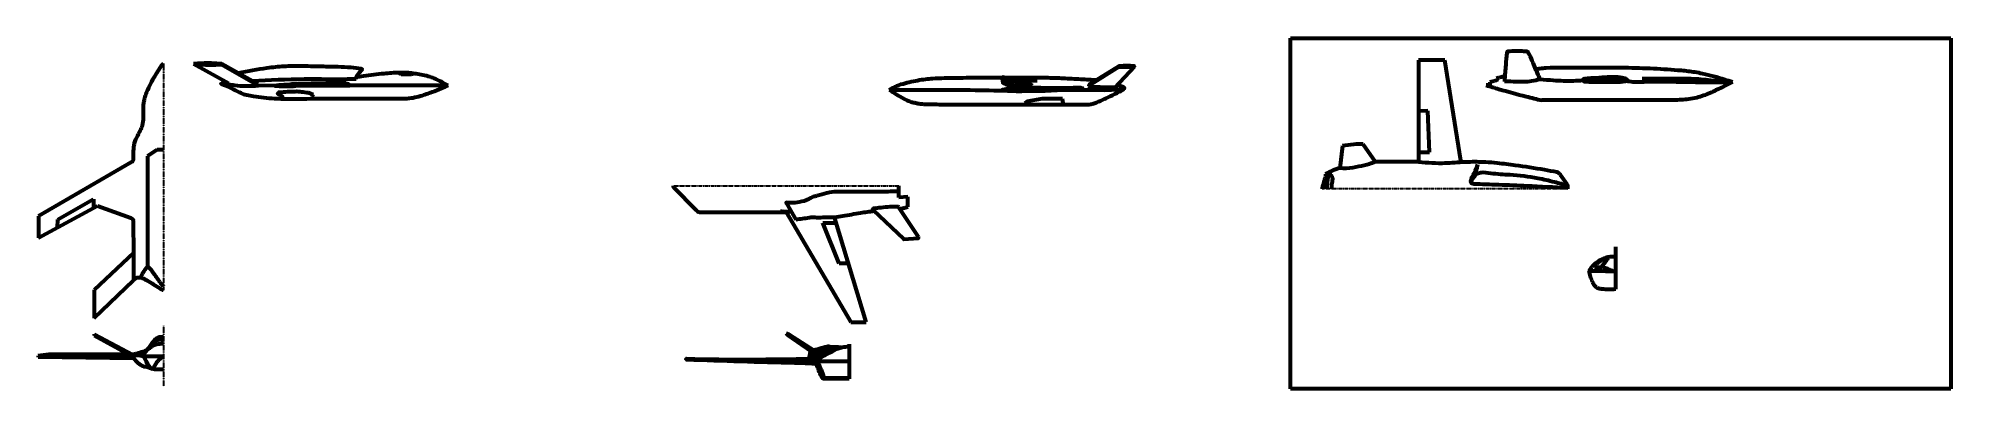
# Model space of a CAD drawing. Header units: millimetres. Extents: x 24294 to 1932156, y -475559 to 1027176.
# Drawn here: x 480483 to 870010, y -29029 to 42402 of the extents above; entities that cross this region are included whole.
import ezdxf

# ---------------------------------------------------------------- set-up
doc = ezdxf.new("R2010")
doc.units = ezdxf.units.MM
doc.linetypes.add('CENTER', pattern=[2, 1.25, -0.25, 0.25, -0.25])
doc.layers.add('_axes (Оси)', color=6, linetype='CENTER', lineweight=30)
doc.layers.add('_basic (Основной)', color=4, linetype='Continuous', lineweight=60)
picture_1 = doc.add_image_def('image4.jpg', size_in_pixel=(2400, 1275))

msp = doc.modelspace()

# ---------------------------------------------------------------- linework, layer by layer
at = {"layer": '_axes (Оси)', "transparency": 33554687}
for p, q in [((505986.771, 37278.401), (505986.771, -8913.523)), ((609800.084, 12307.425), (655733.706, 12307.425)), ((792000.849, 11736.561), (741994.189, 11736.561)), ((505986.771, -16190.445), (505986.771, -28489.582))]:
    msp.add_line(p, q, dxfattribs=at)
at = {"layer": '_basic (Основной)', "transparency": 33554687}
for p, q in [((512081.77, 37195.448), (519250.359, 33238.218)), ((517799.012, 37054.743), (517863.536, 37169.625)), ((517799.012, 37054.743), (525280.313, 32768.971)), ((525273.493, 33007.809), (517851.278, 37176.51)), ((554410.726, 35029.298), (553792.523, 35357.949)), ((557039.143, 35199.023), (556431.466, 35029.298)), ((700653.462, 36602.457), (694467.89, 32671.662)), ((700609.879, 36702.36), (694477.341, 32889.003)), ((699761.212, 32377.585), (703786.412, 36621.724)), ((703786.412, 36621.724), (703786.412, 36681.902)), ((766990.415, 37912.991), (761578.931, 37912.991)), ((761578.931, 37912.991), (761617.802, 17673.738)), ((770227.569, 17480.754), (766990.415, 37912.991)), ((517827.278, 33238.218), (519250.359, 33238.218)), ((519250.359, 33238.218), (519250.359, 33030.649)), ((525273.493, 33007.809), (525280.313, 32768.971)), ((528575.56, 32726.226), (525280.313, 32768.971)), ((528575.56, 32726.226), (531771.214, 33055.769)), ((528575.56, 32726.226), (528575.56, 32652.994)), ((532948.227, 32787.015), (532933.177, 32656.068)), ((543931.198, 32693.103), (532933.177, 32656.068)), ((533913.645, 32913.895), (532948.227, 32787.015)), ((543869.147, 32905.954), (533913.645, 32913.895)), ((535545.882, 31337.677), (536497.611, 30956.682)), ((543931.198, 32693.103), (543971.826, 32788.45)), ((563954.258, 32788.45), (543971.826, 32788.45)), ((556431.466, 35029.298), (554410.726, 35029.298)), ((690015.042, 32175.399), (676887.24, 31848.553)), ((676903.248, 31926.792), (689964.763, 32243.763)), ((677624.099, 33259.319), (677507.734, 34120.548)), ((678759.884, 32798.637), (677624.099, 33259.319)), ((691544.304, 32078.365), (687542.362, 31815.423)), ((776133.174, 32822.94), (775392.18, 32822.94)), ((776133.174, 33442.853), (776133.174, 32822.94)), ((800495.529, 33809.01), (804098.484, 33900.513)), ((530366.995, 30351.586), (530248.639, 30013.529)), ((536497.611, 30956.682), (536194.33, 30457.881)), ((536194.33, 30457.881), (536196.793, 30021.62)), ((681876.088, 29497.316), (681424.904, 29093.903)), ((681424.904, 29093.903), (681424.91, 28895.972)), ((684957.855, 30051.842), (681876.088, 29497.316)), ((689097.69, 30067.664), (684957.855, 30051.842)), ((689050.916, 28887.895), (689240.447, 29197.74)), ((689240.447, 29197.74), (689097.69, 30067.664)), ((763472.438, 27575.855), (761598.791, 27572.257)), ((763855.209, 19158.267), (763472.438, 27575.855)), ((504680.991, 19675.259), (502767.713, 18379.019)), ((505986.771, 19675.259), (504680.991, 19675.259)), ((505986.771, 19675.259), (505986.771, 19675.259)), ((746102.105, 20464.294), (745588.619, 15943.992)), ((752823.077, 17184.814), (750337.578, 20805.496)), ((499507.979, 17129.224), (480542.974, 6163.645)), ((502767.713, 18379.019), (502762.744, -4194.61)), ((760975.483, 17184.814), (752823.077, 17184.814)), ((761614.95, 19158.363), (763855.209, 19158.267)), ((609911.501, 12002.563), (614431.618, 7422.557)), ((655771.271, 9944.633), (655733.706, 12307.425)), ((791852, 12665.179), (790533.837, 14561.852)), ((480542.974, 1706.973), (492518.879, 8277.668)), ((484446.825, 5445.976), (491722.546, 9621.065)), ((491722.546, 9621.065), (491722.546, 7840.752)), ((492518.879, 8277.668), (499318.746, 5814.087)), ((632867.528, 8762.361), (634807.822, 5459.323)), ((657593.034, 10082.902), (655771.271, 9944.633)), ((655834.803, 7871.494), (655830.016, 8010.281)), ((659735.21, 1904.594), (655834.803, 7871.494)), ((657593.034, 8031.956), (657593.034, 10082.902)), ((480542.974, 6163.645), (480542.974, 1706.973)), ((484435.134, 3842.444), (484446.825, 5445.976)), ((499829.772, 4917.482), (499849.534, -1337.538)), ((615241.299, 6951.976), (632838.136, 6951.976)), ((632838.136, 6951.976), (645967.179, -15481.845)), ((643606.766, -3508.176), (640306.648, 4803.404)), ((640306.648, 4803.404), (643000.209, 4759.914)), ((642727.877, 5661.779), (642735.057, 5920.269)), ((649112.516, -15481.845), (642727.877, 5661.779)), ((650517.009, 7355.308), (656680.601, 1505.915)), ((656803.947, 1473.975), (659694.495, 1657.911)), ((499849.534, -1337.538), (491864.263, -8851.038)), ((499849.534, -1337.538), (499867.276, -6953.536)), ((645502.515, -3526.82), (643606.766, -3508.176)), ((801827.635, -8760.328), (801827.635, -133.532)), ((491864.263, -14621.917), (499867.276, -6953.536)), ((491864.263, -8851.038), (491864.263, -14621.917)), ((645967.179, -15481.845), (649112.516, -15481.845)), ((491858.351, -17877.565), (499687.846, -22016.699)), ((491858.351, -17877.565), (491858.351, -18190.762)), ((491858.351, -18190.762), (498916.226, -22017.338)), ((632802.785, -17720.464), (633088.281, -18034.873)), ((632802.785, -17720.464), (633385.432, -17924.25)), ((633088.281, -18034.873), (637906.364, -21342.185)), ((633385.432, -17924.25), (638467.901, -21144.524)), ((482616.898, -22030.832), (480483.406, -22343.527)), ((482571.32, -22179.484), (480483.406, -22343.527)), ((480483.406, -22343.527), (480483.406, -22556.729)), ((482602.68, -22386.171), (480483.406, -22556.729)), ((499900.266, -22833.414), (480483.406, -22556.729)), ((499784.403, -22187.182), (482571.32, -22179.484)), ((499784.403, -22514.09), (482602.68, -22386.171)), ((499784.403, -22016.619), (482616.898, -22030.832)), ((499784.403, -22187.182), (499781.969, -22514.071)), ((499784.403, -22187.182), (499784.262, -22016.619)), ((499900.266, -22833.414), (499784.403, -22514.09)), ((639235.101, -23472.915), (612478.903, -23033.341)), ((645625.142, -19960.849), (645625.142, -26989.137)), ((645625.142, -23474.993), (639235.101, -23472.915)), ((645625.142, -26989.137), (640647.985, -26989.137))]:
    msp.add_line(p, q, dxfattribs=at)
for points in [[(779781.847, 39693.776), (779746.893, 39689.237), (779691.582, 39663.94), (779638.144, 39569.32), (779613.775, 39418.489), (779360.263, 36928.556)], [(783324.069, 39717.364), (782119.755, 39748.391), (780176.556, 39718.052), (779781.847, 39693.776)], [(783973.038, 39522.652), (783921.832, 39591.729), (783791.373, 39662.842), (783622.951, 39693.658), (783324.069, 39717.364)], [(786371.205, 34007.801), (785870.385, 35287.863), (785506.307, 36048.232), (784936.157, 37386.009), (784223.448, 39060.672), (783973.038, 39522.652)], [(505986.771, 37278.401), (505545.747, 36758.622), (504556.51, 35264.162), (503543.216, 33517.272), (502757.402, 31852.224), (502250.519, 30639.887), (502064.303, 29976.971), (501924.649, 29226.834), (501871.958, 27403.705), (501877.776, 26211.624), (501638.472, 24608.238), (501231.143, 23613.871), (500479.99, 22122.624), (500177.4, 21442.269), (499962.095, 20599.092), (499833.953, 19055.937), (499845.485, 18193.373), (499833.84, 17803.764), (499793.106, 17542.091), (499688.367, 17297.861), (499507.979, 17129.224)], [(517863.536, 37169.625), (515681.006, 37287.889), (512081.77, 37195.448)], [(512081.77, 37195.448), (514613.007, 36985.358), (517799.012, 37054.743)], [(545230.468, 34049.634), (545187.634, 34233.477), (545230.468, 34457.332), (545582.835, 35002.898), (546284.647, 35854.027), (546380.039, 35962.974), (546441.367, 36071.917), (546339.154, 36133.199), (546196.065, 36167.246), (544172.383, 36405.56), (541574.719, 36548.747), (538207.181, 36616.786), (533735.952, 36705.451), (530558.612, 36650.811), (527056.339, 36303.55), (521240.791, 35253.855)], [(563954.258, 32788.45), (562877.688, 33339.983), (560540.566, 34415.812), (557801.44, 35055.858), (556505.858, 35281.534), (553989.974, 35363.731), (550908.244, 35179.757), (546722.682, 34654.793), (545230.468, 34457.332)], [(703786.412, 36681.902), (703761.524, 36707.377), (703720.449, 36725.619), (703642.87, 36732.459), (700761.791, 36725.665), (700699.725, 36722.017), (700612.1, 36703.775), (700579.246, 36656.347), (700590.2, 36630.809), (700641.311, 36605.267), (700787.342, 36587.025), (701097.67, 36576.08), (701663.554, 36576.08), (703346.618, 36579.728), (703667.891, 36590.673), (703693.451, 36590.673), (703744.562, 36601.618), (703786.412, 36621.724)], [(779360.263, 36928.556), (779251.21, 35470.857), (779123.418, 33584.761)], [(825550.159, 33427.175), (823970.642, 33946.898), (819461.224, 35160.781), (817881.716, 35459.14), (815156.09, 35796), (809518.385, 36172.57), (803668.243, 36356.126), (793975.833, 36375.398), (787605.913, 36308.094), (786324.965, 36182.979), (785506.307, 36048.232)], [(563954.258, 32788.45), (562609.598, 32138.067), (560697.938, 31392.288), (558364.146, 30600.571), (556747.404, 30221.704), (556104.234, 30120.079), (555128.136, 30056.955), (553068.081, 30032.486), (545324.432, 30041.893), (539979.508, 30041.015), (530447.99, 30012.369), (528573.658, 30053.434), (524308.028, 30538.494), (522941.28, 30777.509), (520671.057, 31734.671), (517943.444, 32999.203), (517779.44, 33101.639), (517758.941, 33176.755), (517827.278, 33238.218)], [(519250.359, 33030.649), (520523.901, 32828.375), (522716.752, 32676.666), (525280.858, 32749.889)], [(545230.468, 34049.634), (541714.109, 34015.194), (534615.182, 34031.886), (524070.753, 33683.33)], [(532948.227, 32787.015), (531897.785, 32882.458), (530544.461, 32882.458), (528575.56, 32726.226)], [(532933.177, 32656.068), (532469.402, 32599.291), (531726.791, 32550.466), (530598.211, 32550.466), (528575.56, 32652.994)], [(530366.995, 30351.586), (529879.892, 30719.782), (529467.73, 30969.405), (529355.32, 31044.292), (529305.362, 31081.734), (529324.093, 31181.585), (529473.974, 31381.284), (529630.098, 31412.488), (532821.249, 31580.982), (533316.44, 31581.058), (534059.59, 31493.689), (535545.882, 31337.677)], [(531771.214, 33055.769), (533133.062, 33142.243), (536160.247, 33212.959), (539173.005, 33253.272)], [(543971.826, 32788.45), (543840.118, 32933.221), (543431.02, 33126.48), (542248.359, 33260.273), (539173.005, 33253.272)], [(653776.876, 31889.585), (654553.135, 32314.195), (656195.542, 33008.261), (657896.05, 33475.983), (659595.65, 33818.933), (661213.546, 34080.231), (662618.984, 34202.711), (665056.995, 34310.057), (668270.027, 34351.291), (670762.243, 34383.952), (674662.858, 34367.801), (676828.219, 34375.963)], [(653776.876, 31889.585), (656780.449, 31877.927), (661709.503, 31908.519), (677023.403, 31739.582)], [(653776.876, 31889.585), (654324.19, 31573.757), (655252.761, 30982.431), (655917.32, 30582.152), (656864.092, 30045.411), (657992.946, 29545.06), (658957.928, 29272.142), (659886.49, 29081.096), (660869.683, 28999.224)], [(678544.005, 33745.287), (678397.152, 33835.997), (678166.399, 33946.987), (677766.213, 34153.606), (677402.711, 34303.567), (677189.28, 34393.546), (677079.234, 34426.875), (676965.85, 34440.206), (676905.818, 34433.538), (676866.796, 34415.542), (676852.162, 34407.185), (676828.219, 34375.963), (676816.631, 34331.981), (676818.722, 34286.027), (676831.265, 34110.553), (676881.516, 33694.211), (676933.809, 33451.404), (676973.493, 33339.092), (677009.629, 33275.58), (677052.198, 33240.997)], [(676888.298, 31867.015), (676889.434, 31835.274), (676940.611, 31800.721), (677073.379, 31766.168), (677507.791, 31732.746), (679243.943, 31657.2), (681219.873, 31652.669), (683365.652, 31679.748), (685517.997, 31713.377), (687968.874, 31836.562), (689986.398, 31895.104), (694274.466, 31888.622), (697024.082, 31853.841), (699796.913, 31946.59), (701698.546, 32244.219)], [(676888.298, 31867.015), (676910.444, 31938.424), (676993.009, 31979.953), (677627.769, 32071.76), (678396.168, 32142.704), (679415.127, 32221.995), (682991.291, 32342.905), (684599.585, 32329.511), (687979.714, 32309.36), (690740.635, 32322.754), (691920.051, 32336.148), (692480.969, 32337.179), (692817.112, 32328.56), (693117.28, 32268.042)], [(678477.263, 33673.169), (678014.428, 33895.767), (677467.653, 34141.251), (677194.265, 34275.871), (677055.585, 34311.506), (676956.532, 34311.506), (676905.023, 34200.642), (676912.951, 34050.183), (676976.34, 33626.527), (677031.813, 33404.799), (677087.285, 33309.774), (677212.693, 33237.184)], [(676950.212, 34440.142), (677242.009, 34437.275), (677839.431, 34418.383), (678932.187, 34395.712), (681172.29, 34373.409), (683950.38, 34392.752), (686170.759, 34373.147), (689219.882, 34266.742), (692840.119, 34082.954), (696090.037, 33891.815)], [(678544.005, 33745.287), (678682.865, 33635.563), (678731.309, 33548.43), (678760.558, 33470.127), (678834.827, 33060.275), (678873.584, 32821.467), (678880.045, 32624.61), (678873.584, 32553.611), (678841.288, 32505.204), (678763.784, 32469.704), (678702.428, 32466.478), (678644.298, 32485.843), (678479.593, 32572.976), (678117.908, 32744.016), (677381.597, 33092.548), (677052.198, 33240.997)], [(678477.263, 33673.169), (678594.423, 33580.593), (678635.296, 33507.077), (678659.974, 33441.01), (678722.637, 33095.209), (678755.337, 32893.721), (678760.788, 32727.628), (678755.337, 32667.725), (678728.088, 32626.882), (678662.696, 32596.931), (678610.928, 32594.209), (678561.883, 32610.548), (678422.918, 32684.064), (678117.756, 32828.374), (677493.677, 33117.685), (677212.693, 33237.184)], [(678643.511, 33676.467), (679518.097, 33721.94), (680812.355, 33751.562), (683916.618, 33761.409)], [(678738.137, 32465.765), (679002.359, 32496.581), (679573.749, 32569.699), (680354.19, 32663.702), (681106.753, 32743.784), (681772.219, 32806.451), (682082.301, 32830.824), (682367.996, 32796.009), (682528.264, 32726.374)], [(678878.425, 32734.729), (679156.771, 32804.627), (679948.791, 32920.195), (680597.126, 32976.228), (681278.296, 33039.85), (681733.879, 33071.372), (682196.471, 33081.877), (682466.321, 33039.85), (682774.719, 32913.776), (682932.423, 32787.699)], [(689964.763, 32243.763), (689985.054, 32275.094), (690019.242, 32291.588), (690191.276, 32316.331)], [(689964.763, 32243.763), (689969.758, 32221.526), (690001.467, 32189.101), (690038.975, 32173.666)], [(693117.28, 32268.042), (693169.839, 32241.44), (693060.616, 32169.428), (692909.733, 32128.921), (691098.886, 32101.656), (690015.042, 32175.399)], [(693732.166, 28896.045), (694226.127, 28902.607), (694868.985, 28971.44), (695597.955, 29160.721), (697228.707, 29855.572), (698807.165, 30578.292), (700684.94, 31525.62), (701471.303, 31967.281), (701632.015, 32082)], [(694477.341, 32889.003), (694446.105, 32799.404), (694467.89, 32671.662)], [(699761.212, 32377.585), (698635.631, 32391.46), (697337.532, 32391.46), (696045.365, 32421.077), (694954.728, 32504.004), (694593.157, 32581.007), (694467.89, 32671.662)], [(701632.015, 32082), (701679.228, 32150.655), (701695.017, 32258.833), (701647.661, 32321.935), (701489.787, 32430.114), (700287.724, 32950.724)], [(775392.18, 32822.94), (777942.904, 32055.659), (783513.643, 30527.178), (786753.096, 29753.778)], [(777490.5, 34184.3), (777595.882, 34116.093), (777637.032, 34009.638), (777578.93, 33886.249), (777312.609, 33762.857), (776133.174, 33442.853)], [(779193.823, 34645.154), (778267.082, 34410.238), (777490.5, 34184.3)], [(786371.205, 34007.801), (784638.174, 33633.878), (781531.83, 33525.823), (779123.418, 33584.761)], [(795075.04, 33769.466), (793168.876, 33674.981), (789066.096, 33772.341), (786371.205, 34007.801)], [(825550.159, 33427.175), (823429.401, 32362.628), (820933.836, 31236.381), (818293.367, 30271.028), (816651.122, 29965.33), (813608.149, 29788.349), (806276.076, 29787.175), (792681.915, 29786.094), (786753.096, 29753.778)], [(803651.187, 34200.532), (803066.327, 34336.085), (799675.659, 34409.305), (797167.23, 34258.453), (795623.555, 34147.336), (795225.469, 34049.946), (795094.981, 33931.098), (795075.04, 33769.466)], [(800495.529, 33809.01), (800485.937, 33912.822), (800293.411, 33968.404), (799926.325, 33980.088), (798870.415, 34000.268), (797429.237, 34008.666), (796036.37, 33930.532), (795075.04, 33769.466)], [(800495.529, 33809.01), (800481.812, 33754.019), (800412.15, 33723.562), (800129.133, 33697.454), (799515.222, 33688.755), (798126.281, 33684.402), (796889.746, 33688.755), (795714.161, 33710.51), (795075.04, 33769.466)], [(803880.738, 33657.647), (803490.531, 33556.436), (802455.093, 33475.283), (800637.993, 33475.283), (797044.414, 33465.136), (795663.826, 33505.715), (795186.712, 33627.447), (795075.04, 33769.466)], [(803880.738, 33657.647), (804021.613, 33732.125), (804097.395, 33915.474), (803977.738, 34082.882), (803651.187, 34200.532)], [(825550.159, 33427.175), (823761.363, 33395.024), (818044.736, 33404.47), (807565.689, 33464.903), (805251.175, 33475.046), (803880.738, 33657.647)], [(825353.501, 33423.258), (822616.097, 33640.128), (818639.16, 34036.962), (815524.803, 34115.122), (812083.678, 34135.044), (807919.825, 34135.044), (807157.585, 34123.673)], [(660869.683, 28999.224), (661937.313, 28971.465), (663994.729, 28925.975), (669897.411, 28897.688), (676191.558, 28906.007), (679987.756, 28896.907), (685316.665, 28896.202), (690473.075, 28886.946), (693732.166, 28896.045)], [(750337.578, 20805.496), (748402.751, 20764.879), (746102.105, 20464.294)], [(745588.619, 15943.992), (744182.216, 15440.314), (742637.605, 14692.917)], [(752823.077, 17184.814), (751568.692, 16761.133), (749482.14, 16244.023), (746903.159, 15860.364), (745588.619, 15943.992)], [(761617.802, 17673.738), (761605.059, 17489.946), (761466.549, 17298.06), (761195.829, 17209.981), (760975.483, 17184.814)], [(770512.866, 17148.196), (766458.955, 16905.161), (760975.483, 17184.814)], [(770512.866, 17148.196), (770402.849, 17191.887), (770227.569, 17480.754)], [(789780.063, 15101.279), (787260.017, 15563.491), (781316.771, 16486.8), (777645.943, 16935.977), (775257.473, 17135.718), (771699.018, 17173.147), (770512.866, 17148.196)], [(772802.368, 12761.876), (772567.179, 12774.484), (772343.361, 12907.285), (772290.906, 13204.335), (772329.37, 13602.731), (772642.82, 14296.619), (773661.779, 16650.843)], [(773189.973, 14668.004), (773297.862, 15146.182), (773586.025, 16046.068), (773661.779, 16650.843)], [(609800.084, 12307.425), (609801.824, 12205.327), (609911.501, 12002.563)], [(742637.605, 14692.917), (742635.514, 14301.112), (742464.794, 13634.954), (742155.364, 12600.227), (742041.554, 12177.787), (741994.189, 11862.306), (741994.189, 11736.561)], [(743962.295, 11736.561), (744008.383, 12876.675), (744100.568, 14000.507), (743962.295, 14313.708), (743602.786, 14497.944), (743390.773, 14543.999), (742637.605, 14692.917)], [(742846.902, 11736.561), (742865.339, 12674.017), (742957.525, 13632.04), (743146.943, 14591.918)], [(743031.264, 11736.561), (743031.264, 12397.666), (743114.226, 13383.322), (743343.519, 14553.251)], [(772296.138, 13041.794), (772451.552, 13489.152), (772820.767, 14029.085), (773090.92, 14317.048), (773189.973, 14668.004)], [(772802.368, 12761.876), (777899.569, 12582.365), (783737.783, 12357.973), (791998.67, 11904.124)], [(791988.461, 12335.965), (789280.918, 13064.808), (785922.007, 13838.71), (780271.466, 14532.277), (776314.745, 14856.981), (774279.588, 14973.968), (773550.182, 14775.992), (773189.973, 14668.004)], [(790533.837, 14561.852), (790392.801, 14746.523), (790169.106, 14936.049), (789780.063, 15101.279)], [(792000.849, 11736.561), (792000.849, 12067.439), (792000.849, 12261.825), (791852, 12665.179)], [(632937.483, 8950.093), (632861.767, 8914.978), (632838.713, 8834.352), (632867.528, 8762.361)], [(632937.483, 8950.093), (633836.313, 8921.117), (635496.239, 9073.232), (637402.62, 9659.959), (638350.433, 10128.666), (639092.694, 10337.278), (640136.485, 10627.023), (642119.699, 11102.199), (644082.914, 11172.741), (647842.664, 11161.345), (652342.585, 11184.526), (655750.697, 11238.71)], [(655830.016, 8010.281), (655110.231, 8058.685), (653510.706, 7991.681), (651686.086, 7819.4), (650771.382, 7709.325), (650565.452, 7680.612), (650460.099, 7627.969), (650431.36, 7565.758), (650425.987, 7469.09), (650451.907, 7399.016), (650517.009, 7355.308)], [(656036.457, 7709.334), (656866.628, 7836.079), (657593.034, 8031.956)], [(499318.746, 5814.087), (499647.917, 5589.902), (499829.772, 4917.482)], [(614431.618, 7422.557), (614543.527, 7313.024), (614788.99, 7114.588), (615114.434, 6960.244), (615241.299, 6951.976)], [(633916.223, 6977.128), (633360.486, 7014.411), (632467.474, 7051.595), (631633.992, 7066.467)], [(634807.822, 5459.323), (636109.431, 5671.233), (637506.11, 5846.61), (638368.974, 5934.3), (639012.465, 5883.148), (639897.267, 5890.457), (641337.82, 5956.22), (642735.057, 5920.269)], [(642735.057, 5920.269), (644344.988, 6194.242), (647946.372, 6820.101), (650712.713, 7207.839)], [(656680.601, 1505.915), (656713.086, 1479.536), (656803.947, 1473.975)], [(659694.495, 1657.911), (659753.808, 1679.712), (659779.841, 1752.193), (659735.21, 1904.594)], [(801827.635, -2176.581), (800954.025, -2158.238), (800329.898, -2190.343), (799604.806, -2392.127), (798669.622, -2813.389), (797928.344, -3286.537), (797268.913, -3804.619), (797048.633, -4020.16)], [(797447.703, -4287.694), (797619.473, -3991.223), (798244.055, -3289.046), (798985.758, -2781.922), (800211.508, -2321.606)], [(800211.508, -2321.606), (800000.707, -2680.496), (799568.111, -3294.387), (798907.687, -4077.043), (798689.414, -4303.66)], [(499867.276, -6953.536), (500105.506, -6716.73), (500470.293, -6449.403), (500798.604, -6352.195), (501345.786, -6376.495), (502573.901, -6905.074), (505226.593, -8560.414), (505743.371, -8858.119), (505986.771, -8913.523)], [(501341.035, -6375.548), (501602.534, -5851.565), (501951.117, -5197.669), (502299.691, -4635.437), (502525.969, -4354.323), (502648.274, -4232.1), (502746.117, -4195.431), (502960.163, -4280.989), (503541.126, -4928.775), (504880.847, -6763.503), (505584.125, -7710.738), (505822.625, -7949.073), (505918.471, -8013.235), (505986.771, -8025.726)], [(797048.633, -4020.16), (796875.821, -4217.464), (796596.9, -4634.098), (796491.196, -4807.207), (796442.545, -4907.97), (796409.417, -4990.733), (796402.057, -5018.319), (796398.216, -5078.901)], [(801827.635, -8760.328), (801016.27, -8782.729), (799843.069, -8790.195), (798879.109, -8715.522), (798064.603, -8498.967), (797526.578, -8050.926), (797070.75, -7207.107), (796607.448, -6139.271), (796398.216, -5078.901)], [(801827.635, -5114.894), (796398.216, -5078.901)], [(801406.153, -5112.1), (800336.425, -4701.199), (799422.97, -4396.924), (798681.267, -4303.301), (798298.704, -4295.498), (797447.703, -4287.694)], [(499784.403, -22016.619), (500580.471, -21811.093), (501782.156, -21425.745), (502741.718, -20959.741), (503424.297, -20132.892), (503998.241, -19353.23), (504554.249, -18743.84), (504966.771, -18528.763), (505361.347, -18448.107), (505755.933, -18439.147), (505986.771, -18439.147)], [(505986.771, -19085.958), (505468.952, -19070.047), (505155.115, -19065.503), (504866.289, -19104.136), (504604.764, -19204.131), (504224.973, -19470.027), (503749.316, -19966.045), (503458.22, -20286.484), (503189.865, -20591.016), (502965.926, -20890.156)], [(505986.771, -19004.529), (505536.854, -18992.998), (504948.21, -19010.297), (504550.001, -19131.41), (504313.384, -19281.353), (503817.067, -19760.021), (503263.845, -20363.083)], [(499784.403, -22187.182), (500432.36, -22189.128), (501324.265, -22229.382), (501865.449, -22392.509)], [(502874.949, -24661.614), (502302.69, -24591.203), (501362.558, -24213.653), (500376.708, -23347.872), (499900.266, -22833.414)], [(501865.449, -22392.509), (501963.85, -22116.192), (502343.017, -21499.243), (503091.067, -20786.209), (503759.561, -20306.976), (504358.006, -20048.212), (504916.17, -19892.956), (505577.91, -19812.453), (505986.771, -19812.453)], [(501865.449, -22392.509), (502406.284, -23311.326), (503206.675, -24610.369), (503492.569, -24874.2), (503726.775, -25028.189)], [(501865.449, -22392.509), (502635.106, -22403.116), (504557.153, -22397.382), (505986.771, -22397.382)], [(505986.771, -22397.382), (505554.677, -22704.009), (504601.765, -23665.6), (503726.775, -25028.189)], [(612632.35, -23132.837), (612582.648, -23129.265), (612519.362, -23108.181), (612486.405, -23069.971), (612477.172, -23004.091), (612479.811, -22914.496), (612502.221, -22890.782), (612543.097, -22885.512), (637982.391, -22888.405)], [(639137.372, -24362.491), (639075.534, -24244.406), (638946.559, -24089.083), (638724.992, -24013.076), (637464.6, -23880.8), (634517.105, -23787.709), (612632.35, -23132.837)], [(638021.1, -22642.312), (637869.167, -22672.884), (637693.801, -22705.74), (637589.687, -22667.407), (637556.805, -22601.691), (637562.282, -22420.977), (637677.36, -21933.594), (637971.871, -21295.052), (638002.947, -21278.997)], [(637982.391, -22888.405), (638029.614, -22865.615), (638035.999, -22818.829), (638035.999, -22742.265), (638031.742, -22655.073), (638021.1, -22642.312)], [(639306.974, -23271.152), (639099.363, -23073.856), (638907.443, -22930.018), (638719.525, -22906.046), (637982.391, -22888.405)], [(638002.947, -21278.997), (641173.608, -20405.734), (641299.65, -20378.35), (641491.447, -20378.35), (641584.607, -20416.687), (641628.443, -20520.736), (641606.525, -20832.877), (641288.686, -21659.785), (641190.049, -21780.26), (641107.843, -21824.069)], [(641107.843, -21824.069), (639754.282, -22180.024), (638021.1, -22642.312)], [(638349.808, -22281.974), (638273.402, -22297.349), (638185.212, -22313.872), (638132.854, -22294.594), (638116.317, -22261.546), (638119.072, -22170.667), (638176.944, -21925.565), (638325.051, -21604.446), (638340.679, -21596.373)], [(638340.679, -21596.373), (640910.11, -20857.84), (640973.495, -20844.07), (641069.949, -20844.07), (641116.798, -20863.349), (641138.843, -20915.674), (641127.821, -21072.648), (640967.982, -21488.494), (640918.378, -21549.08), (640877.037, -21571.111)], [(640877.037, -21571.111), (640196.341, -21750.119), (638349.808, -22281.974)], [(638383.163, -22898.562), (639457.832, -22554.994), (642028.097, -21474.71)], [(639235.101, -23472.915), (639341.344, -23196.463), (639860.099, -22654.503), (640838.656, -22088.981), (642418.505, -21270.155), (642950.447, -20988.6)], [(645625.142, -20464.711), (644201.776, -20632.579), (642464.035, -21153.54), (641374.301, -21506.172)], [(641633.143, -20556.446), (642041.183, -20511.02), (642597.266, -20464.711), (643106.997, -20458.926), (643657.281, -20522.598), (644250.722, -20622.967)], [(502874.949, -24661.614), (502881.268, -24512.152), (502809.554, -24214.726), (502505.805, -23497.483)], [(505986.771, -25100.623), (505115.45, -25118.185), (504605.842, -25109.406), (504148.964, -25091.844), (503604.213, -24995.261), (502874.949, -24661.614)], [(640647.985, -26989.137), (640547.182, -26988.446), (640353.199, -26958.88), (640241.423, -26903.028), (640205.258, -26847.171), (639137.372, -24362.491)], [(639235.101, -23472.915), (639244.996, -23639.927), (639286.506, -23746.585), (640531.876, -26652.303)], [(640531.876, -26652.303), (640610.146, -26744.102), (640725.366, -26784.96), (641149.599, -26808.729), (645625.142, -26799.819)]]:
    msp.add_spline(points, degree=3, dxfattribs=at)

# ---------------------------------------------------------------- pictures from other files: only their frames are drawn
image = msp.add_image(picture_1, insert=(735552.772, -29028.628), size_in_units=(134457.564, 71430.581), dxfattribs=at)
image.dxf.flags = 7

doc.saveas('drawing.dxf')
